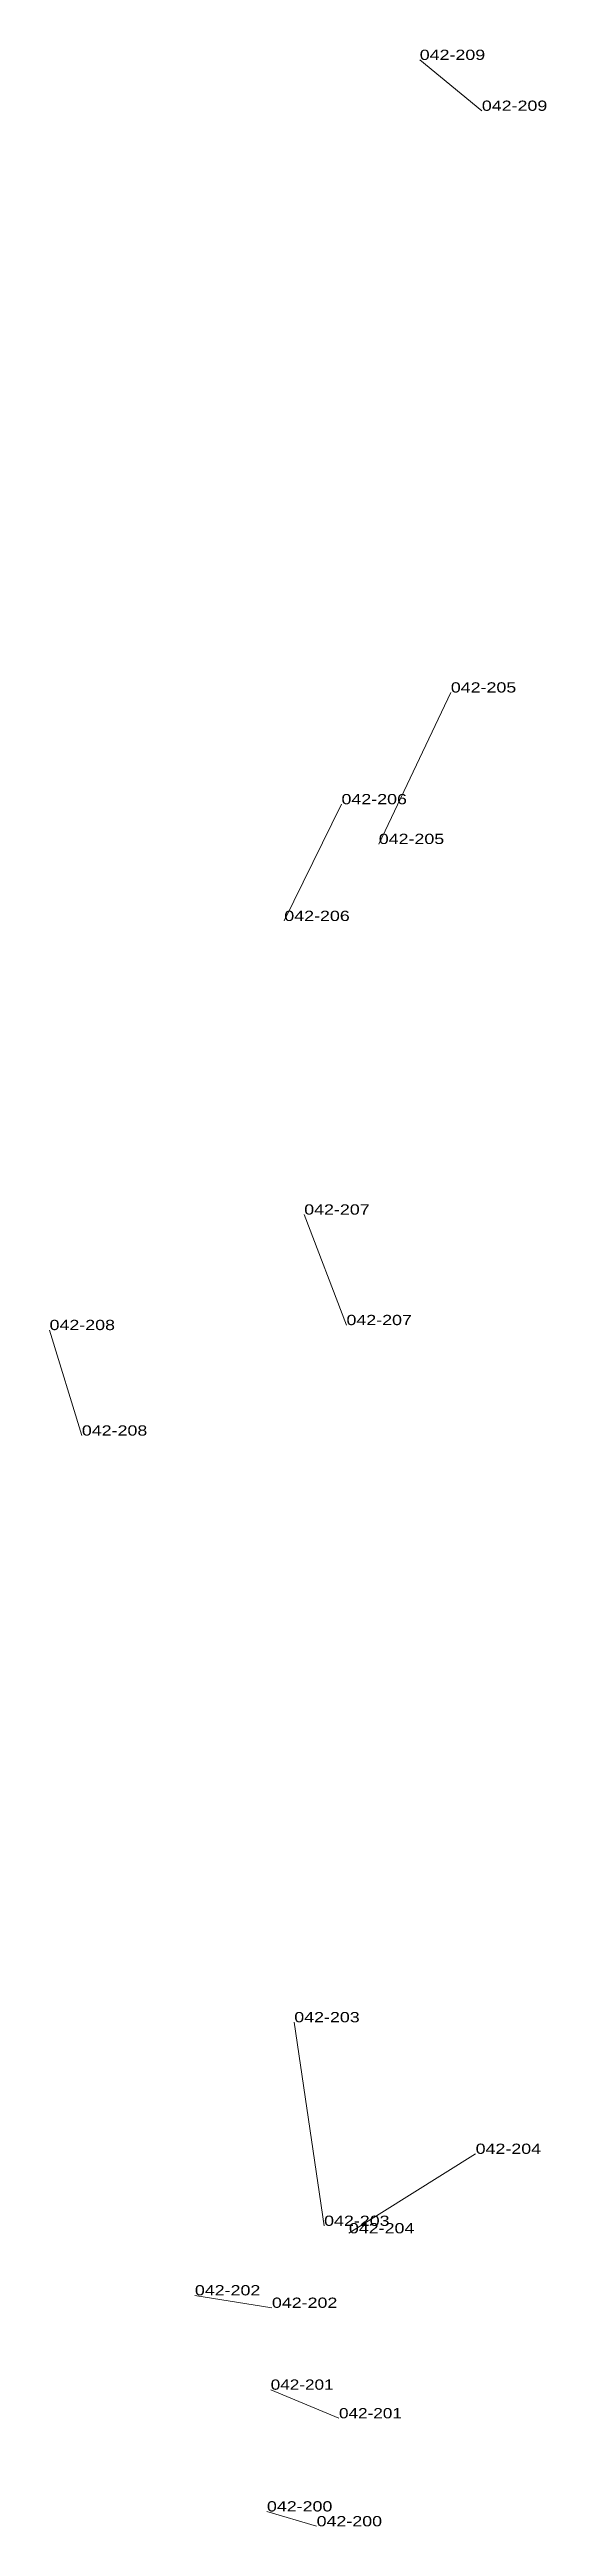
# Model space of a CAD drawing. Header units: metres. Extents: x 571156 to 607184, y 703608 to 727431.
# Drawn here: x 582242.3 to 582339.2, y 718425.4 to 718908.7 of the extents above; entities that cross this region are included whole.
import ezdxf

# ---------------------------------------------------------------- set-up
doc = ezdxf.new("R2010")
doc.units = ezdxf.units.M
doc.header["$LTSCALE"] = 0.8
doc.layers.add('60', color=7, linetype='Continuous', lineweight=13)
doc.layers.add('61', color=7, linetype='Continuous')

msp = doc.modelspace()

# ---------------------------------------------------------------- texts
at = {"layer": '60'}
for s, width, p in [('042-209', 1.3, (582326.59, 718896.71)), ('042-209', 1.3, (582326.59, 718896.71)), ('042-205', 1.3, (582320.54, 718783.21)), ('042-205', 1.3, (582320.54, 718783.21)), ('042-206', 1.3, (582288.07, 718738.63)), ('042-206', 1.3, (582288.07, 718738.63)), ('042-207', 1.3, (582291.95, 718681.34)), ('042-207', 1.3, (582291.95, 718681.34)), ('042-208', 1.3, (582248.59, 718638.22)), ('042-208', 1.3, (582248.59, 718638.22)), ('042-203', 1.3, (582290.01, 718523.75)), ('042-203', 1.3, (582290.01, 718523.75)), ('042-204', 1.3, (582325.38, 718498.07)), ('042-204', 1.3, (582325.38, 718498.07)), ('042-202', 1.3, (582270.63, 718470.46)), ('042-202', 1.3, (582270.63, 718470.46)), ('042-201', 1.25, (582285.41, 718452.05)), ('042-201', 1.25, (582285.41, 718452.05)), ('042-200', 1.3, (582284.68, 718428.3)), ('042-200', 1.3, (582284.68, 718428.3))]:
    msp.add_text(s, height=2, dxfattribs=dict(at, width=width)).set_placement(p)
at = {"layer": '61'}
for s, width, p in [('042-209', 1.3, (582314.48, 718906.64)), ('042-209', 1.3, (582314.48, 718906.64)), ('042-206', 1.3, (582299.22, 718761.41)), ('042-206', 1.3, (582299.22, 718761.41)), ('042-205', 1.3, (582306.49, 718753.65)), ('042-205', 1.3, (582306.49, 718753.65)), ('042-208', 1.3, (582242.29, 718658.81)), ('042-208', 1.3, (582242.29, 718658.81)), ('042-207', 1.3, (582300.19, 718659.78)), ('042-207', 1.3, (582300.19, 718659.78)), ('042-203', 1.3, (582295.83, 718484.02)), ('042-203', 1.3, (582295.83, 718484.02)), ('042-204', 1.3, (582300.67, 718482.57)), ('042-204', 1.3, (582300.67, 718482.57)), ('042-202', 1.3, (582285.65, 718468.03)), ('042-202', 1.3, (582285.65, 718468.03)), ('042-201', 1.25, (582298.73, 718446.47)), ('042-201', 1.25, (582298.73, 718446.47)), ('042-200', 1.3, (582294.37, 718425.4)), ('042-200', 1.3, (582294.37, 718425.4))]:
    msp.add_text(s, height=2, dxfattribs=dict(at, width=width)).set_placement(p)

# ---------------------------------------------------------------- linework, layer by layer
at = {"layer": '60'}
for p, q in [((582314.48, 718906.64), (582326.59, 718896.71)), ((582314.48, 718906.64), (582326.59, 718896.71)), ((582306.49, 718753.65), (582320.54, 718783.21)), ((582306.49, 718753.65), (582320.54, 718783.21)), ((582299.22, 718761.41), (582288.07, 718738.63)), ((582299.22, 718761.41), (582288.07, 718738.63)), ((582300.19, 718659.78), (582291.95, 718681.34)), ((582300.19, 718659.78), (582291.95, 718681.34)), ((582242.29, 718658.81), (582248.59, 718638.22)), ((582242.29, 718658.81), (582248.59, 718638.22)), ((582295.83, 718484.02), (582290.01, 718523.75)), ((582295.83, 718484.02), (582290.01, 718523.75)), ((582300.67, 718482.57), (582325.38, 718498.07)), ((582300.67, 718482.57), (582325.38, 718498.07)), ((582285.65, 718468.03), (582270.63, 718470.46)), ((582285.65, 718468.03), (582270.63, 718470.46)), ((582298.73, 718446.47), (582285.41, 718452.05)), ((582298.73, 718446.47), (582285.41, 718452.05)), ((582294.37, 718425.4), (582284.68, 718428.3)), ((582294.37, 718425.4), (582284.68, 718428.3))]:
    msp.add_line(p, q, dxfattribs=at)

msp.set_redraw_order([(e.dxf.handle, doc.entitydb.next_handle()) for e in msp.query("TEXT MTEXT ATTDEF DIMENSION ARC_DIMENSION")])  # texts and dimensions are drawn at this point

doc.saveas('drawing.dxf')
